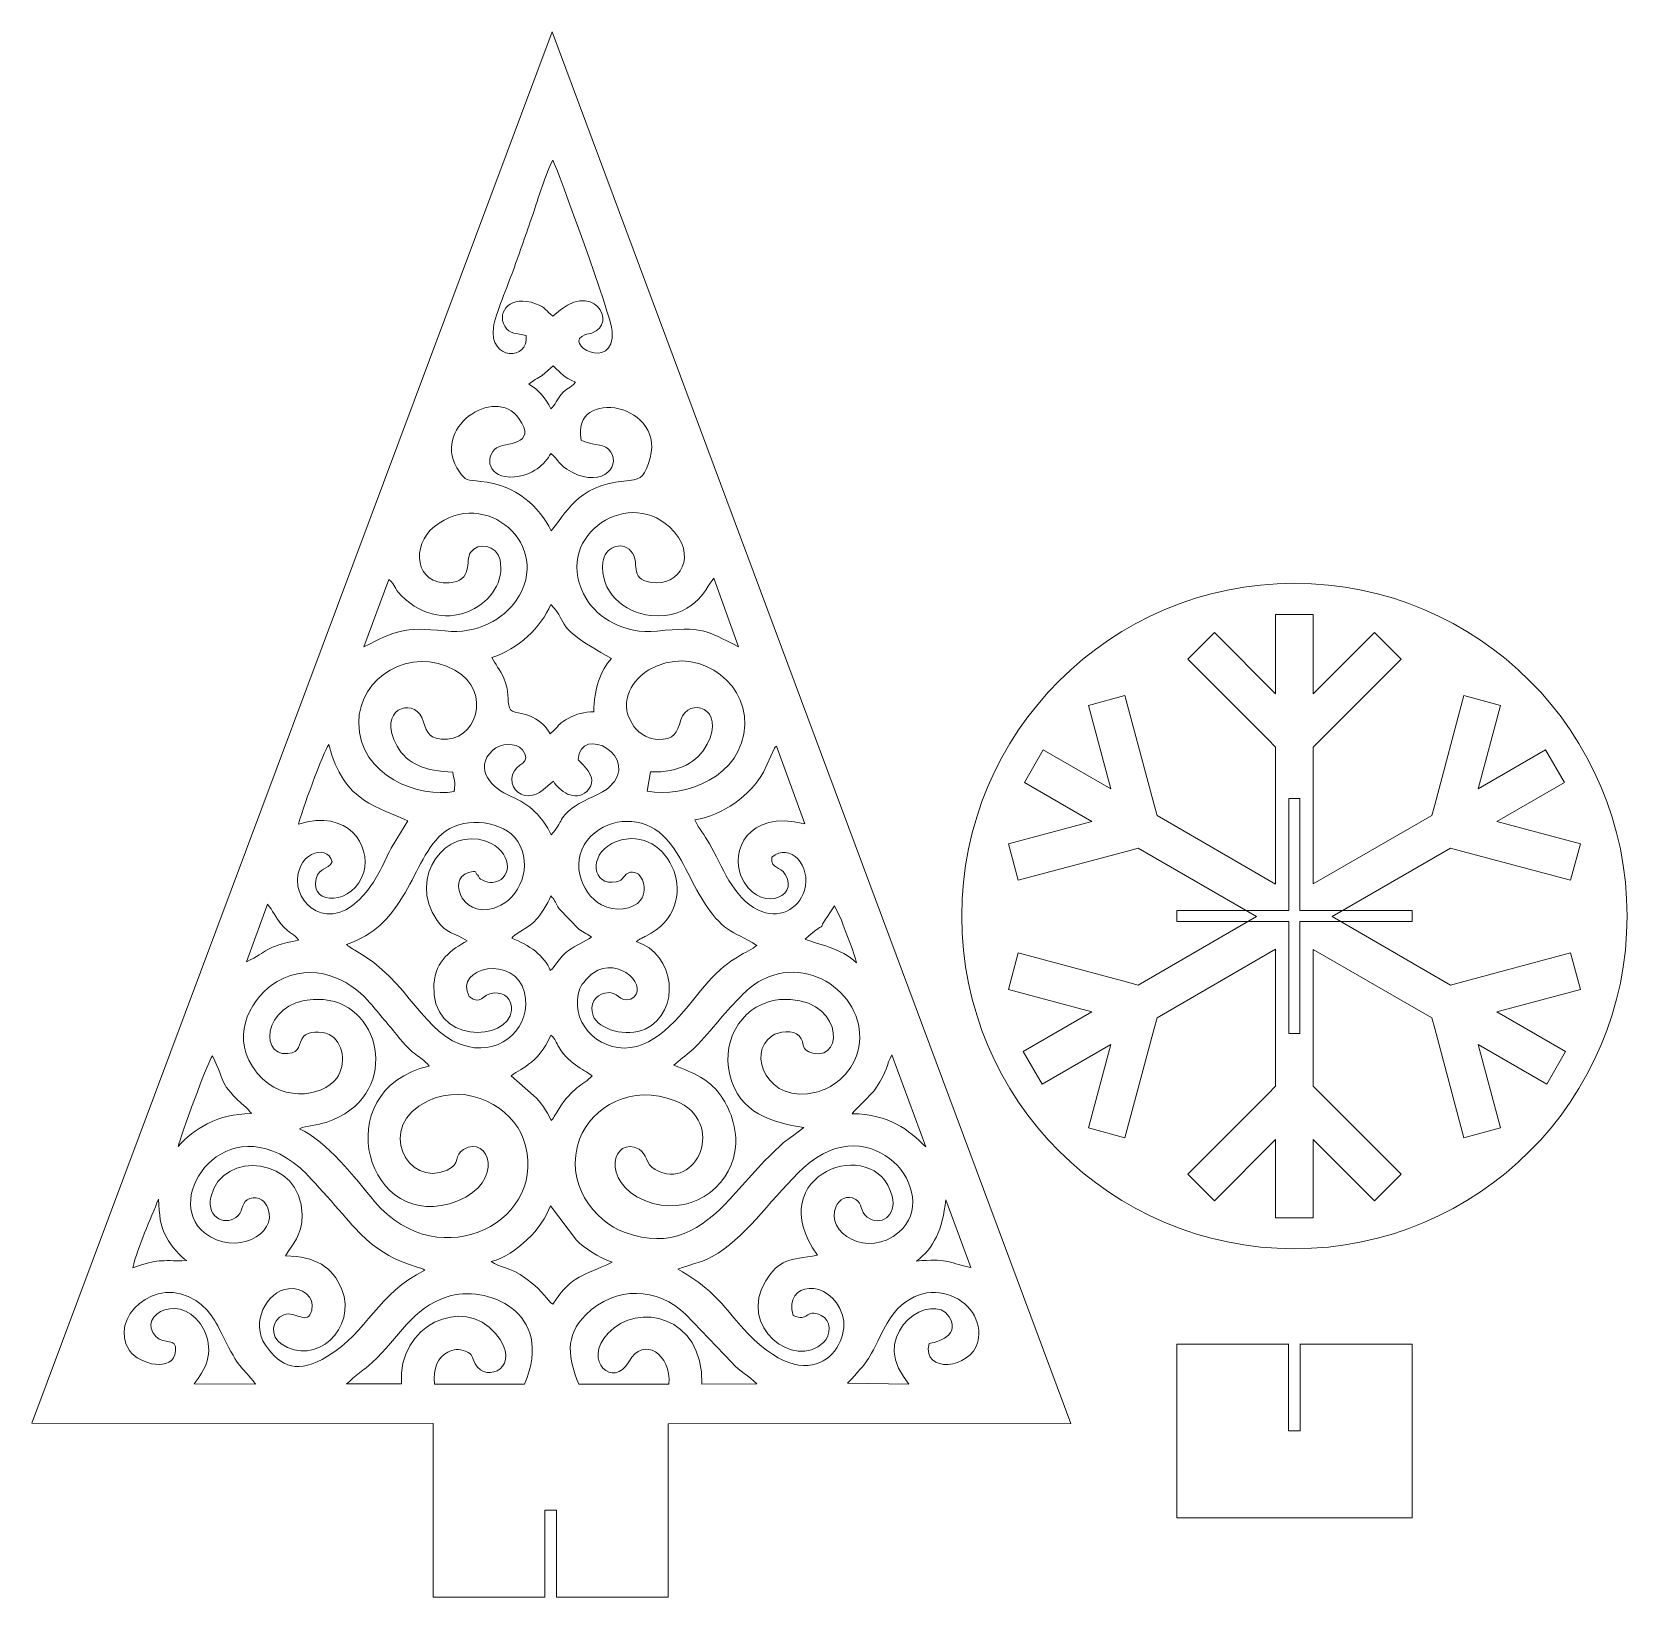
# Model space of a CAD drawing. Header units: centimetres. Extents: x -12.6 to 28.1, y -17.7 to 22.3.
import ezdxf

# ---------------------------------------------------------------- set-up
doc = ezdxf.new("R2010")
doc.units = ezdxf.units.CM
doc.header["$MEASUREMENT"] = 0
doc.layers.add('Capa 1', color=7, linetype='Continuous')

msp = doc.modelspace()

# ---------------------------------------------------------------- linework, layer by layer
at = {"layer": 'Capa 1', "color": 240, "lineweight": 9}
msp.add_ellipse((19.62847, -0.28181), major_axis=(0, 8.50191), ratio=1, dxfattribs=at)
for points, knots in [([(0.76938, -17.68436), (0.76938, -17.68436), (3.61938, -17.68436), (3.61938, -17.68436), (3.61938, -17.68436), (3.61938, -17.68436), (3.61938, -13.25417), (3.61938, -13.25417), (3.61938, -13.25417), (3.61938, -13.25417), (13.91675, -13.24508), (13.91675, -13.24508), (13.91675, -13.24508), (13.91675, -13.24508), (0.65811, 22.30889), (0.65811, 22.30889), (0.65811, 22.30889), (0.65811, 22.30889), (-12.63813, -13.24007), (-12.63813, -13.24007), (-12.63813, -13.24007), (-12.63813, -13.24007), (-2.38062, -13.24548), (-2.38062, -13.24548), (-2.38062, -13.24548), (-2.38062, -13.24548), (-2.38062, -17.68436), (-2.38062, -17.68436), (-2.38062, -17.68436), (-2.38062, -17.68436), (0.46938, -17.68436), (0.46938, -17.68436)], [0, 0, 0, 0, 0.11111111, 0.11111111, 0.11111111, 0.11111111, 0.22222222, 0.22222222, 0.22222222, 0.22222222, 0.33333333, 0.33333333, 0.33333333, 0.33333333, 0.44444444, 0.44444444, 0.44444444, 0.44444444, 0.55555556, 0.55555556, 0.55555556, 0.55555556, 0.66666667, 0.66666667, 0.66666667, 0.66666667, 0.77777778, 0.77777778, 0.77777778, 0.77777778, 1, 1, 1, 1]), ([(-0.00849, 14.5496), (-0.2402, 14.62204), (-0.43131, 14.56772), (-0.55358, 14.78721), (-0.55358, 14.78721), (-0.76835, 15.17274), (-0.39194, 15.59319), (0.23591, 15.36496), (0.23591, 15.36496), (0.50881, 15.26576), (0.48738, 15.17824), (0.67913, 15.04492), (0.67913, 15.04492), (1.71307, 16.05961), (2.35176, 14.83767), (1.67532, 14.61525), (1.67532, 14.61525), (1.61345, 14.5949), (1.54801, 14.59069), (1.51183, 14.57805), (1.51183, 14.57805), (0.87089, 14.3543), (2.24865, 13.58285), (2.19587, 14.66112), (2.19587, 14.66112), (2.17828, 15.02049), (0.79833, 18.79261), (0.67586, 19.03383), (0.67586, 19.03383), (0.4986, 18.70514), (0.29419, 18.03013), (0.16092, 17.63591), (0.16092, 17.63591), (-0.00003, 17.15976), (-0.16739, 16.6971), (-0.33972, 16.20616), (-0.33972, 16.20616), (-0.46291, 15.85517), (-0.80115, 15.0803), (-0.84399, 14.76755), (-0.84399, 14.76755), (-0.96239, 13.90283), (0.08209, 13.90549), (-0.00849, 14.5496)], [0, 0, 0, 0, 0.08333333, 0.08333333, 0.08333333, 0.08333333, 0.16666667, 0.16666667, 0.16666667, 0.16666667, 0.25, 0.25, 0.25, 0.25, 0.33333333, 0.33333333, 0.33333333, 0.33333333, 0.41666667, 0.41666667, 0.41666667, 0.41666667, 0.5, 0.5, 0.5, 0.5, 0.58333333, 0.58333333, 0.58333333, 0.58333333, 0.66666667, 0.66666667, 0.66666667, 0.66666667, 0.75, 0.75, 0.75, 0.75, 0.83333333, 0.83333333, 0.83333333, 0.83333333, 1, 1, 1, 1]), ([(0.06318, 13.3112), (0.31631, 13.14923), (0.48657, 12.96916), (0.62373, 12.67573), (0.62373, 12.67573), (0.74103, 12.78618), (0.79122, 12.92405), (0.89228, 13.04639), (0.89228, 13.04639), (1.03543, 13.21971), (1.11537, 13.18851), (1.25269, 13.35684), (1.25269, 13.35684), (0.93449, 13.50806), (0.91865, 13.55769), (0.68238, 13.7756), (0.68238, 13.7756), (0.68238, 13.7756), (0.40405, 13.53258), (0.40405, 13.53258), (0.40405, 13.53258), (0.29056, 13.44888), (0.15945, 13.39829), (0.06318, 13.3112)], [0, 0, 0, 0, 0.14285714, 0.14285714, 0.14285714, 0.14285714, 0.28571429, 0.28571429, 0.28571429, 0.28571429, 0.42857143, 0.42857143, 0.42857143, 0.42857143, 0.57142857, 0.57142857, 0.57142857, 0.57142857, 0.71428571, 0.71428571, 0.71428571, 0.71428571, 1, 1, 1, 1]), ([(0.63674, 9.56348), (1.00032, 9.97845), (1.27656, 10.71901), (2.49, 10.82874), (2.49, 10.82874), (2.90448, 10.86623), (2.98032, 10.8886), (3.12279, 11.2841), (3.12279, 11.2841), (3.68189, 12.83629), (1.10336, 13.25719), (1.4026, 11.88058), (1.4026, 11.88058), (1.64894, 11.73726), (1.92291, 11.80904), (2.09492, 11.64356), (2.09492, 11.64356), (2.46808, 11.28459), (1.99261, 10.62683), (1.15092, 11.06519), (1.15092, 11.06519), (0.79146, 11.2524), (0.85088, 11.36465), (0.62046, 11.53837), (0.62046, 11.53837), (0.49109, 11.25887), (0.13535, 10.97421), (-0.30626, 10.93784), (-0.30626, 10.93784), (-1.01043, 10.87984), (-1.06501, 11.47422), (-0.76581, 11.67915), (-0.76581, 11.67915), (-0.57284, 11.81134), (0.30628, 11.73745), (-0.19236, 12.4333), (-0.19236, 12.4333), (-0.80856, 13.29321), (-2.49217, 12.17569), (-1.71339, 11.06943), (-1.71339, 11.06943), (-1.55091, 10.83863), (-1.52203, 10.85996), (-1.16808, 10.82472), (-1.16808, 10.82472), (-0.25905, 10.73421), (0.33217, 10.16704), (0.63674, 9.56348)], [0, 0, 0, 0, 0.07692308, 0.07692308, 0.07692308, 0.07692308, 0.15384615, 0.15384615, 0.15384615, 0.15384615, 0.23076923, 0.23076923, 0.23076923, 0.23076923, 0.30769231, 0.30769231, 0.30769231, 0.30769231, 0.38461538, 0.38461538, 0.38461538, 0.38461538, 0.46153846, 0.46153846, 0.46153846, 0.46153846, 0.53846154, 0.53846154, 0.53846154, 0.53846154, 0.61538462, 0.61538462, 0.61538462, 0.61538462, 0.69230769, 0.69230769, 0.69230769, 0.69230769, 0.76923077, 0.76923077, 0.76923077, 0.76923077, 0.84615385, 0.84615385, 0.84615385, 0.84615385, 1, 1, 1, 1]), ([(-3.5181, 8.31857), (-3.5181, 8.31857), (-4.15164, 6.59622), (-4.15164, 6.59622), (-4.15164, 6.59622), (-3.38373, 6.98571), (-3.13965, 7.1228), (-2.08, 7.00157), (-2.08, 7.00157), (-1.24511, 6.90606), (-0.57661, 7.32029), (-0.25925, 7.78296), (-0.25925, 7.78296), (0.70702, 9.19164), (-1.05647, 10.70157), (-2.35313, 9.67037), (-2.35313, 9.67037), (-2.95606, 9.19089), (-2.84584, 8.16772), (-1.97679, 8.23183), (-1.97679, 8.23183), (-1.35722, 8.27754), (-1.56589, 8.79526), (-1.42858, 9.00548), (-1.42858, 9.00548), (-1.24389, 9.28829), (-0.75579, 9.19772), (-0.67485, 8.81716), (-0.67485, 8.81716), (-0.44615, 7.74191), (-2.06139, 6.74838), (-3.20113, 7.91173), (-3.20113, 7.91173), (-3.40357, 8.11836), (-3.32136, 8.15828), (-3.5181, 8.31857)], [0, 0, 0, 0, 0.1, 0.1, 0.1, 0.1, 0.2, 0.2, 0.2, 0.2, 0.3, 0.3, 0.3, 0.3, 0.4, 0.4, 0.4, 0.4, 0.5, 0.5, 0.5, 0.5, 0.6, 0.6, 0.6, 0.6, 0.7, 0.7, 0.7, 0.7, 0.8, 0.8, 0.8, 0.8, 1, 1, 1, 1]), ([(5.42406, 6.59462), (5.42406, 6.59462), (4.79177, 8.3491), (4.79177, 8.3491), (4.79177, 8.3491), (4.55979, 8.05408), (4.25503, 7.3053), (3.18303, 7.39855), (3.18303, 7.39855), (2.49113, 7.45872), (1.86333, 8.02347), (1.95436, 8.75631), (1.95436, 8.75631), (2.00226, 9.14185), (2.41669, 9.31255), (2.67171, 9.0424), (2.67171, 9.0424), (2.9383, 8.75999), (2.58045, 8.34098), (3.18816, 8.24111), (3.18816, 8.24111), (3.91297, 8.12198), (4.42795, 8.94664), (3.65722, 9.66027), (3.65722, 9.66027), (2.53454, 10.6998), (0.59225, 9.34333), (1.54253, 7.80742), (1.54253, 7.80742), (1.8224, 7.35508), (2.47874, 6.9075), (3.34099, 6.99812), (3.34099, 6.99812), (4.50285, 7.12022), (4.56623, 7.02839), (5.42406, 6.59462)], [0, 0, 0, 0, 0.1, 0.1, 0.1, 0.1, 0.2, 0.2, 0.2, 0.2, 0.3, 0.3, 0.3, 0.3, 0.4, 0.4, 0.4, 0.4, 0.5, 0.5, 0.5, 0.5, 0.6, 0.6, 0.6, 0.6, 0.7, 0.7, 0.7, 0.7, 0.8, 0.8, 0.8, 0.8, 1, 1, 1, 1]), ([(-0.8819, 6.32414), (-0.80307, 6.15156), (-0.67181, 6.0254), (-0.57346, 5.79386), (-0.57346, 5.79386), (-0.43891, 5.47709), (-0.4949, 5.22067), (-0.43275, 5.035), (-0.43275, 5.035), (-0.38588, 4.89497), (-0.07581, 4.91725), (0.15402, 4.80308), (0.15402, 4.80308), (0.37319, 4.69422), (0.50671, 4.55393), (0.60765, 4.37535), (0.60765, 4.37535), (0.60765, 4.37535), (0.70727, 4.4635), (0.70727, 4.4635), (0.70727, 4.4635), (0.85304, 4.61138), (0.83098, 4.6392), (1.08222, 4.77491), (1.08222, 4.77491), (1.28424, 4.88405), (1.47405, 4.93481), (1.72522, 4.93934), (1.72522, 4.93934), (1.72554, 5.50734), (1.89292, 6.00008), (2.17172, 6.2981), (2.17172, 6.2981), (0.61346, 7.16391), (1.13932, 7.13856), (0.62373, 7.67984), (0.62373, 7.67984), (0.38078, 7.09153), (-0.2106, 6.54205), (-0.8819, 6.32414)], [0, 0, 0, 0, 0.09090909, 0.09090909, 0.09090909, 0.09090909, 0.18181818, 0.18181818, 0.18181818, 0.18181818, 0.27272727, 0.27272727, 0.27272727, 0.27272727, 0.36363636, 0.36363636, 0.36363636, 0.36363636, 0.45454545, 0.45454545, 0.45454545, 0.45454545, 0.54545455, 0.54545455, 0.54545455, 0.54545455, 0.63636364, 0.63636364, 0.63636364, 0.63636364, 0.72727273, 0.72727273, 0.72727273, 0.72727273, 0.81818182, 0.81818182, 0.81818182, 0.81818182, 1, 1, 1, 1]), ([(-1.85, 2.90255), (-1.8443, 2.91618), (-1.84053, 2.95292), (-1.83985, 2.94568), (-1.83985, 2.94568), (-1.83985, 2.94568), (-1.83253, 3.11848), (-1.83253, 3.11848), (-1.83253, 3.11848), (-1.83855, 3.17658), (-1.87209, 3.30987), (-1.88236, 3.39116), (-1.88236, 3.39116), (-2.57401, 3.41998), (-3.046, 3.59676), (-3.3035, 4.05767), (-3.3035, 4.05767), (-3.83824, 5.01487), (-2.89868, 5.30563), (-2.67549, 4.78721), (-2.67549, 4.78721), (-2.53968, 4.47173), (-2.56814, 4.28715), (-2.17914, 4.23898), (-2.17914, 4.23898), (-1.29915, 4.13002), (-0.83934, 5.45664), (-1.82709, 6.00162), (-1.82709, 6.00162), (-2.95669, 6.62485), (-4.28806, 5.83238), (-4.28553, 4.65225), (-4.28553, 4.65225), (-4.28262, 3.28647), (-2.7101, 2.72515), (-1.85, 2.90255)], [0, 0, 0, 0, 0.1, 0.1, 0.1, 0.1, 0.2, 0.2, 0.2, 0.2, 0.3, 0.3, 0.3, 0.3, 0.4, 0.4, 0.4, 0.4, 0.5, 0.5, 0.5, 0.5, 0.6, 0.6, 0.6, 0.6, 0.7, 0.7, 0.7, 0.7, 0.8, 0.8, 0.8, 0.8, 1, 1, 1, 1]), ([(3.17218, 3.40092), (3.17218, 3.40092), (3.09028, 2.91162), (3.09028, 2.91162), (3.09028, 2.91162), (4.03255, 2.72539), (5.53863, 3.2716), (5.57892, 4.60254), (5.57892, 4.60254), (5.61522, 5.80147), (4.2588, 6.66539), (3.13111, 6.0092), (3.13111, 6.0092), (2.74043, 5.78186), (2.33289, 5.23501), (2.69887, 4.63523), (2.69887, 4.63523), (2.81526, 4.44448), (3.05014, 4.24163), (3.34312, 4.23167), (3.34312, 4.23167), (3.80199, 4.21605), (3.84174, 4.403), (3.94517, 4.72905), (3.94517, 4.72905), (4.13695, 5.33349), (5.11796, 5.03889), (4.62002, 4.10569), (4.62002, 4.10569), (4.3736, 3.64389), (3.90744, 3.38015), (3.17218, 3.40092)], [0, 0, 0, 0, 0.11111111, 0.11111111, 0.11111111, 0.11111111, 0.22222222, 0.22222222, 0.22222222, 0.22222222, 0.33333333, 0.33333333, 0.33333333, 0.33333333, 0.44444444, 0.44444444, 0.44444444, 0.44444444, 0.55555556, 0.55555556, 0.55555556, 0.55555556, 0.66666667, 0.66666667, 0.66666667, 0.66666667, 0.77777778, 0.77777778, 0.77777778, 0.77777778, 1, 1, 1, 1]), ([(0.63674, 1.79428), (0.93235, 2.13222), (0.84332, 2.25765), (1.24362, 2.52754), (1.24362, 2.52754), (1.50698, 2.70511), (1.95009, 2.85357), (2.11866, 3.00796), (2.11866, 3.00796), (2.95988, 3.77848), (1.37783, 4.65006), (1.3211, 3.71377), (1.3211, 3.71377), (1.33382, 3.66194), (1.91753, 3.27667), (1.54569, 2.90318), (1.54569, 2.90318), (1.24886, 2.60503), (0.81481, 2.93341), (0.6954, 3.15974), (0.6954, 3.15974), (0.47675, 3.03188), (0.35669, 2.7953), (0.05335, 2.79196), (0.05335, 2.79196), (-0.22362, 2.78892), (-0.43124, 3.02002), (-0.35188, 3.33275), (-0.35188, 3.33275), (-0.2767, 3.62908), (0.17837, 3.60937), (-0.10317, 3.96414), (-0.10317, 3.96414), (-0.26277, 4.16526), (-0.66992, 4.13246), (-0.86202, 3.95375), (-0.86202, 3.95375), (-1.37511, 3.4764), (-0.85163, 2.96597), (-0.40833, 2.78132), (-0.40833, 2.78132), (0.09928, 2.56987), (0.40669, 2.25552), (0.63674, 1.79428)], [0, 0, 0, 0, 0.08333333, 0.08333333, 0.08333333, 0.08333333, 0.16666667, 0.16666667, 0.16666667, 0.16666667, 0.25, 0.25, 0.25, 0.25, 0.33333333, 0.33333333, 0.33333333, 0.33333333, 0.41666667, 0.41666667, 0.41666667, 0.41666667, 0.5, 0.5, 0.5, 0.5, 0.58333333, 0.58333333, 0.58333333, 0.58333333, 0.66666667, 0.66666667, 0.66666667, 0.66666667, 0.75, 0.75, 0.75, 0.75, 0.83333333, 0.83333333, 0.83333333, 0.83333333, 1, 1, 1, 1]), ([(-5.82239, 2.06476), (-4.54994, 2.46646), (-3.9683, 1.51674), (-4.15886, 0.84046), (-4.15886, 0.84046), (-4.39615, -0.00161), (-5.55319, -0.0473), (-5.3703, 0.67801), (-5.3703, 0.67801), (-5.29483, 0.97729), (-5.08078, 0.87991), (-4.962, 1.10666), (-4.962, 1.10666), (-5.09702, 1.59699), (-5.95206, 1.31567), (-5.83892, 0.48434), (-5.83892, 0.48434), (-5.74802, -0.1835), (-4.65943, -0.8728), (-3.73704, 0.88306), (-3.73704, 0.88306), (-3.62113, 1.10369), (-3.54355, 1.30297), (-3.40203, 1.54075), (-3.40203, 1.54075), (-3.40203, 1.54075), (-3.02938, 2.14951), (-3.02938, 2.14951), (-3.02938, 2.14951), (-3.73803, 2.49764), (-4.67942, 2.59445), (-5.05002, 4.0981), (-5.05002, 4.0981), (-5.18891, 3.92338), (-5.76759, 2.33109), (-5.82239, 2.06476)], [0, 0, 0, 0, 0.1, 0.1, 0.1, 0.1, 0.2, 0.2, 0.2, 0.2, 0.3, 0.3, 0.3, 0.3, 0.4, 0.4, 0.4, 0.4, 0.5, 0.5, 0.5, 0.5, 0.6, 0.6, 0.6, 0.6, 0.7, 0.7, 0.7, 0.7, 0.8, 0.8, 0.8, 0.8, 1, 1, 1, 1]), ([(4.30324, 2.17535), (4.42384, 1.92559), (4.53861, 1.81391), (4.68185, 1.56081), (4.68185, 1.56081), (4.99484, 1.00775), (5.27808, 0.18903), (5.91542, -0.12643), (5.91542, -0.12643), (6.43766, -0.38493), (6.96327, -0.11492), (7.10524, 0.37074), (7.10524, 0.37074), (7.29004, 1.00299), (6.74337, 1.61042), (6.26812, 1.22071), (6.26812, 1.22071), (6.26302, 0.88677), (6.47729, 1.01446), (6.61731, 0.78174), (6.61731, 0.78174), (6.99331, 0.15678), (5.87906, -0.2193), (5.48246, 0.74512), (5.48246, 0.74512), (5.23404, 1.34918), (5.62045, 2.4346), (7.11216, 2.07783), (7.11216, 2.07783), (7.11216, 2.07783), (6.3902, 4.05825), (6.3902, 4.05825), (6.3902, 4.05825), (6.35797, 4.03707), (6.34792, 4.03228), (6.34471, 4.01123), (6.34471, 4.01123), (6.34471, 4.01123), (6.06035, 3.39543), (6.06035, 3.39543), (6.06035, 3.39543), (5.72131, 2.79369), (5.0286, 2.29704), (4.30324, 2.17535)], [0, 0, 0, 0, 0.08333333, 0.08333333, 0.08333333, 0.08333333, 0.16666667, 0.16666667, 0.16666667, 0.16666667, 0.25, 0.25, 0.25, 0.25, 0.33333333, 0.33333333, 0.33333333, 0.33333333, 0.41666667, 0.41666667, 0.41666667, 0.41666667, 0.5, 0.5, 0.5, 0.5, 0.58333333, 0.58333333, 0.58333333, 0.58333333, 0.66666667, 0.66666667, 0.66666667, 0.66666667, 0.75, 0.75, 0.75, 0.75, 0.83333333, 0.83333333, 0.83333333, 0.83333333, 1, 1, 1, 1]), ([(16.62263, -0.14179), (16.62263, -0.14179), (19.48845, -0.14179), (19.48845, -0.14179), (19.48845, -0.14179), (19.48845, -0.14179), (19.48845, 2.72403), (19.48845, 2.72403), (19.48845, 2.72403), (19.48845, 2.72403), (19.76845, 2.72403), (19.76845, 2.72403), (19.76845, 2.72403), (19.76845, 2.72403), (19.76845, -0.14179), (19.76845, -0.14179), (19.76845, -0.14179), (19.76845, -0.14179), (22.63427, -0.14179), (22.63427, -0.14179), (22.63427, -0.14179), (22.63427, -0.14179), (22.63427, -0.42179), (22.63427, -0.42179), (22.63427, -0.42179), (22.63427, -0.42179), (19.76845, -0.42179), (19.76845, -0.42179), (19.76845, -0.42179), (19.76845, -0.42179), (19.76845, -3.28761), (19.76845, -3.28761), (19.76845, -3.28761), (19.76845, -3.28761), (19.48845, -3.28761), (19.48845, -3.28761), (19.48845, -3.28761), (19.48845, -3.28761), (19.48845, -0.42179), (19.48845, -0.42179), (19.48845, -0.42179), (19.48845, -0.42179), (16.62263, -0.42179), (16.62263, -0.42179), (16.62263, -0.42179), (16.62263, -0.42179), (16.62263, -0.14179), (16.62263, -0.14179)], [0, 0, 0, 0, 0.07692308, 0.07692308, 0.07692308, 0.07692308, 0.15384615, 0.15384615, 0.15384615, 0.15384615, 0.23076923, 0.23076923, 0.23076923, 0.23076923, 0.30769231, 0.30769231, 0.30769231, 0.30769231, 0.38461538, 0.38461538, 0.38461538, 0.38461538, 0.46153846, 0.46153846, 0.46153846, 0.46153846, 0.53846154, 0.53846154, 0.53846154, 0.53846154, 0.61538462, 0.61538462, 0.61538462, 0.61538462, 0.69230769, 0.69230769, 0.69230769, 0.69230769, 0.76923077, 0.76923077, 0.76923077, 0.76923077, 0.84615385, 0.84615385, 0.84615385, 0.84615385, 1, 1, 1, 1]), ([(-4.59376, -1.00859), (-4.54657, -1.0568), (-4.56182, -1.04391), (-4.49234, -1.08993), (-4.49234, -1.08993), (-4.44476, -1.12145), (-4.43996, -1.12188), (-4.38756, -1.15082), (-4.38756, -1.15082), (-2.97059, -1.93364), (-2.64159, -3.35271), (-1.48971, -3.61921), (-1.48971, -3.61921), (-0.60062, -3.82489), (0.14755, -3.09364), (-0.04908, -2.23853), (-0.04908, -2.23853), (-0.27616, -1.25091), (-1.87324, -1.58353), (-1.46035, -2.33472), (-1.46035, -2.33472), (-1.15027, -2.59317), (-1.15062, -2.26888), (-0.82196, -2.24641), (-0.82196, -2.24641), (-0.55145, -2.22792), (-0.35973, -2.41591), (-0.38239, -2.69216), (-0.38239, -2.69216), (-0.448, -3.49251), (-2.47, -3.58066), (-2.36265, -2.01922), (-2.36265, -2.01922), (-2.32134, -1.41838), (-1.91499, -1.13645), (-1.51085, -0.91711), (-1.51085, -0.91711), (-1.84551, -0.69567), (-2.05671, -0.73332), (-2.28347, -0.39929), (-2.28347, -0.39929), (-3.06228, 0.74794), (-2.03043, 1.99287), (-1.03514, 1.63055), (-1.03514, 1.63055), (-0.34683, 1.38), (-0.35298, 0.68954), (-0.79212, 0.59209), (-0.79212, 0.59209), (-0.90838, 0.5663), (-0.94547, 0.567), (-1.05972, 0.61103), (-1.05972, 0.61103), (-1.28085, 0.69625), (-1.17321, 0.71235), (-1.26323, 0.78161), (-1.26323, 0.78161), (-1.32166, 0.82656), (-1.24, 0.89121), (-1.47866, 0.82656), (-1.47866, 0.82656), (-2.05433, 0.67061), (-1.60169, -0.48128), (-0.65446, -0.00737), (-0.65446, -0.00737), (-0.093, 0.27353), (0.18947, 1.17537), (-0.30757, 1.73344), (-0.30757, 1.73344), (-0.71696, 2.19308), (-1.68205, 2.24629), (-2.16075, 1.81117), (-2.16075, 1.81117), (-2.6116, 1.40137), (-2.8121, 0.76863), (-3.16402, 0.20891), (-3.16402, 0.20891), (-3.53508, -0.38125), (-3.86838, -0.74282), (-4.59376, -1.00859)], [0, 0, 0, 0, 0.04761905, 0.04761905, 0.04761905, 0.04761905, 0.0952381, 0.0952381, 0.0952381, 0.0952381, 0.14285714, 0.14285714, 0.14285714, 0.14285714, 0.19047619, 0.19047619, 0.19047619, 0.19047619, 0.23809524, 0.23809524, 0.23809524, 0.23809524, 0.28571429, 0.28571429, 0.28571429, 0.28571429, 0.33333333, 0.33333333, 0.33333333, 0.33333333, 0.38095238, 0.38095238, 0.38095238, 0.38095238, 0.42857143, 0.42857143, 0.42857143, 0.42857143, 0.47619048, 0.47619048, 0.47619048, 0.47619048, 0.52380952, 0.52380952, 0.52380952, 0.52380952, 0.57142857, 0.57142857, 0.57142857, 0.57142857, 0.61904762, 0.61904762, 0.61904762, 0.61904762, 0.66666667, 0.66666667, 0.66666667, 0.66666667, 0.71428571, 0.71428571, 0.71428571, 0.71428571, 0.76190476, 0.76190476, 0.76190476, 0.76190476, 0.80952381, 0.80952381, 0.80952381, 0.80952381, 0.85714286, 0.85714286, 0.85714286, 0.85714286, 0.9047619, 0.9047619, 0.9047619, 0.9047619, 1, 1, 1, 1]), ([(2.80393, -0.93665), (3.80012, -1.23043), (3.97281, -2.72824), (3.03119, -3.1723), (3.03119, -3.1723), (2.56485, -3.39224), (1.83835, -3.18324), (1.70321, -2.82277), (1.70321, -2.82277), (1.60122, -2.55071), (1.7669, -2.29513), (2.00519, -2.24994), (2.00519, -2.24994), (2.39038, -2.17693), (2.33742, -2.50894), (2.6703, -2.40314), (2.6703, -2.40314), (3.18875, -2.13813), (2.36969, -1.27038), (1.70296, -1.74041), (1.70296, -1.74041), (1.6159, -1.8018), (1.41564, -2.00586), (1.3679, -2.13213), (1.3679, -2.13213), (1.06774, -2.92591), (1.79554, -3.75999), (2.66299, -3.64457), (2.66299, -3.64457), (3.5095, -3.53194), (4.14638, -2.53036), (4.64222, -1.96585), (4.64222, -1.96585), (5.20973, -1.31975), (5.66133, -1.22526), (5.88684, -1.03117), (5.88684, -1.03117), (5.23737, -0.63441), (5.01484, -0.70262), (4.48336, 0.16417), (4.48336, 0.16417), (4.12977, 0.74086), (3.91441, 1.37875), (3.48964, 1.77638), (3.48964, 1.77638), (2.97665, 2.2566), (2.15982, 2.26368), (1.64703, 1.75839), (1.64703, 1.75839), (1.07717, 1.1969), (1.36916, 0.30343), (1.92106, -0.00003), (1.92106, -0.00003), (2.25338, -0.18276), (2.73555, -0.12037), (2.91793, 0.12465), (2.91793, 0.12465), (3.15173, 0.43873), (2.91728, 0.96295), (2.59707, 0.81476), (2.59707, 0.81476), (2.44478, 0.74427), (2.49311, 0.58458), (2.19475, 0.5798), (2.19475, 0.5798), (1.62246, 0.5706), (1.62774, 1.37637), (2.30361, 1.62343), (2.30361, 1.62343), (3.651, 2.11596), (4.60109, -0.03957), (3.05401, -0.79474), (3.05401, -0.79474), (3.01922, -0.81173), (2.97829, -0.82896), (2.94679, -0.84612), (2.94679, -0.84612), (2.93227, -0.85403), (2.8876, -0.8805), (2.87504, -0.88817), (2.87504, -0.88817), (2.86472, -0.89447), (2.8479, -0.90669), (2.83955, -0.912), (2.83955, -0.912), (2.83109, -0.91738), (2.81517, -0.92759), (2.80393, -0.93665)], [0, 0, 0, 0, 0.04347826, 0.04347826, 0.04347826, 0.04347826, 0.08695652, 0.08695652, 0.08695652, 0.08695652, 0.13043478, 0.13043478, 0.13043478, 0.13043478, 0.17391304, 0.17391304, 0.17391304, 0.17391304, 0.2173913, 0.2173913, 0.2173913, 0.2173913, 0.26086957, 0.26086957, 0.26086957, 0.26086957, 0.30434783, 0.30434783, 0.30434783, 0.30434783, 0.34782609, 0.34782609, 0.34782609, 0.34782609, 0.39130435, 0.39130435, 0.39130435, 0.39130435, 0.43478261, 0.43478261, 0.43478261, 0.43478261, 0.47826087, 0.47826087, 0.47826087, 0.47826087, 0.52173913, 0.52173913, 0.52173913, 0.52173913, 0.56521739, 0.56521739, 0.56521739, 0.56521739, 0.60869565, 0.60869565, 0.60869565, 0.60869565, 0.65217391, 0.65217391, 0.65217391, 0.65217391, 0.69565217, 0.69565217, 0.69565217, 0.69565217, 0.73913043, 0.73913043, 0.73913043, 0.73913043, 0.7826087, 0.7826087, 0.7826087, 0.7826087, 0.82608696, 0.82608696, 0.82608696, 0.82608696, 0.86956522, 0.86956522, 0.86956522, 0.86956522, 0.91304348, 0.91304348, 0.91304348, 0.91304348, 1, 1, 1, 1]), ([(-7.15629, -1.45407), (-6.57988, -1.18111), (-6.72468, -1.07365), (-5.82239, -0.89732), (-5.82239, -0.89732), (-5.9515, -0.72092), (-6.02159, -0.77144), (-6.27694, -0.48076), (-6.27694, -0.48076), (-6.40462, -0.33543), (-6.48538, -0.1216), (-6.61754, 0.01818), (-6.61754, 0.01818), (-6.61754, 0.01818), (-7.15629, -1.45407), (-7.15629, -1.45407)], [0, 0, 0, 0, 0.2, 0.2, 0.2, 0.2, 0.4, 0.4, 0.4, 0.4, 0.6, 0.6, 0.6, 0.6, 1, 1, 1, 1]), ([(-0.37349, -0.85169), (0.06262, -1.0162), (0.46656, -1.29666), (0.61071, -1.67315), (0.61071, -1.67315), (0.62188, -1.66335), (0.63796, -1.63298), (0.64303, -1.64239), (0.64303, -1.64239), (0.65716, -1.66861), (0.85428, -1.32681), (1.07647, -1.16494), (1.07647, -1.16494), (1.25867, -1.03221), (1.47775, -0.94528), (1.66494, -0.82261), (1.66494, -0.82261), (1.5707, -0.74801), (1.46864, -0.70593), (1.34827, -0.62563), (1.34827, -0.62563), (1.34827, -0.62563), (0.83518, -0.09722), (0.83518, -0.09722), (0.83518, -0.09722), (0.78388, -0.01618), (0.78816, -0.00335), (0.74221, 0.07222), (0.74221, 0.07222), (0.67345, 0.18529), (0.71575, 0.13965), (0.62046, 0.23327), (0.62046, 0.23327), (0.54548, 0.02016), (0.36371, -0.25255), (0.2429, -0.38336), (0.2429, -0.38336), (0.16005, -0.47305), (0.06101, -0.54265), (-0.04843, -0.61272), (-0.04843, -0.61272), (-0.18445, -0.69984), (-0.2686, -0.72303), (-0.37349, -0.85169)], [0, 0, 0, 0, 0.08333333, 0.08333333, 0.08333333, 0.08333333, 0.16666667, 0.16666667, 0.16666667, 0.16666667, 0.25, 0.25, 0.25, 0.25, 0.33333333, 0.33333333, 0.33333333, 0.33333333, 0.41666667, 0.41666667, 0.41666667, 0.41666667, 0.5, 0.5, 0.5, 0.5, 0.58333333, 0.58333333, 0.58333333, 0.58333333, 0.66666667, 0.66666667, 0.66666667, 0.66666667, 0.75, 0.75, 0.75, 0.75, 0.83333333, 0.83333333, 0.83333333, 0.83333333, 1, 1, 1, 1]), ([(7.12707, -0.87474), (7.38118, -0.98553), (8.07553, -1.10595), (8.43204, -1.47766), (8.43204, -1.47766), (8.39824, -1.24449), (8.14936, -0.68431), (8.05049, -0.38998), (8.05049, -0.38998), (8.05049, -0.38998), (7.87801, -0.02267), (7.87801, -0.02267), (7.87801, -0.02267), (7.24969, -0.91711), (7.83161, -0.27582), (7.21467, -0.79049), (7.21467, -0.79049), (7.21467, -0.79049), (7.12707, -0.87474), (7.12707, -0.87474)], [0, 0, 0, 0, 0.16666667, 0.16666667, 0.16666667, 0.16666667, 0.33333333, 0.33333333, 0.33333333, 0.33333333, 0.5, 0.5, 0.5, 0.5, 0.66666667, 0.66666667, 0.66666667, 0.66666667, 1, 1, 1, 1]), ([(-5.79629, -5.71746), (-5.10093, -6.03542), (-4.38141, -6.97712), (-3.87852, -7.57448), (-3.87852, -7.57448), (-2.20162, -9.56646), (0.66781, -8.03278), (-0.08137, -5.96544), (-0.08137, -5.96544), (-0.35845, -5.20085), (-1.46629, -4.50487), (-2.53002, -5.01315), (-2.53002, -5.01315), (-3.85162, -5.64466), (-3.0611, -7.2407), (-2.02239, -6.77244), (-2.02239, -6.77244), (-1.68018, -6.61818), (-1.85827, -6.39129), (-1.60944, -6.24633), (-1.60944, -6.24633), (-0.94606, -5.85988), (-0.54464, -7.07815), (-1.75677, -7.56104), (-1.75677, -7.56104), (-4.06724, -8.48151), (-5.15578, -4.73926), (-2.48202, -4.11407), (-2.48202, -4.11407), (-2.75679, -3.79719), (-2.84161, -3.92164), (-3.3189, -3.31158), (-3.3189, -3.31158), (-3.42741, -3.17287), (-3.56123, -3.01904), (-3.67436, -2.88392), (-3.67436, -2.88392), (-3.81572, -2.7151), (-3.92697, -2.5795), (-4.0579, -2.43331), (-4.0579, -2.43331), (-4.52202, -1.91505), (-5.44824, -1.41694), (-6.3698, -1.95688), (-6.3698, -1.95688), (-6.99609, -2.32382), (-7.5667, -3.25802), (-7.00439, -4.12932), (-7.00439, -4.12932), (-6.37565, -5.10357), (-5.20279, -4.91358), (-4.84443, -4.42207), (-4.84443, -4.42207), (-4.59413, -4.07878), (-4.67832, -3.49215), (-5.03934, -3.31115), (-5.03934, -3.31115), (-5.24554, -3.20776), (-5.58919, -3.22446), (-5.69671, -3.36031), (-5.69671, -3.36031), (-5.8452, -3.54788), (-5.74729, -3.76711), (-6.10097, -3.79789), (-6.10097, -3.79789), (-6.91216, -3.86848), (-6.67432, -2.28151), (-5.18284, -2.41717), (-5.18284, -2.41717), (-3.6448, -2.55705), (-3.20727, -4.92233), (-5.11744, -5.55512), (-5.11744, -5.55512), (-5.32696, -5.62453), (-5.63218, -5.63426), (-5.79629, -5.71746)], [0, 0, 0, 0, 0.05, 0.05, 0.05, 0.05, 0.1, 0.1, 0.1, 0.1, 0.15, 0.15, 0.15, 0.15, 0.2, 0.2, 0.2, 0.2, 0.25, 0.25, 0.25, 0.25, 0.3, 0.3, 0.3, 0.3, 0.35, 0.35, 0.35, 0.35, 0.4, 0.4, 0.4, 0.4, 0.45, 0.45, 0.45, 0.45, 0.5, 0.5, 0.5, 0.5, 0.55, 0.55, 0.55, 0.55, 0.6, 0.6, 0.6, 0.6, 0.65, 0.65, 0.65, 0.65, 0.7, 0.7, 0.7, 0.7, 0.75, 0.75, 0.75, 0.75, 0.8, 0.8, 0.8, 0.8, 0.85, 0.85, 0.85, 0.85, 0.9, 0.9, 0.9, 0.9, 1, 1, 1, 1]), ([(3.7718, -4.09455), (4.29013, -4.29503), (4.66494, -4.46277), (4.92741, -4.81521), (4.92741, -4.81521), (5.18942, -5.16703), (5.41986, -5.70351), (5.32907, -6.29699), (5.32907, -6.29699), (5.18713, -7.22474), (4.15148, -8.01634), (3.02442, -7.55179), (3.02442, -7.55179), (1.85997, -7.07182), (2.2186, -5.87987), (2.87792, -6.23829), (2.87792, -6.23829), (3.08369, -6.35017), (3.03438, -6.6191), (3.29233, -6.76148), (3.29233, -6.76148), (4.35738, -7.34942), (5.13441, -5.52988), (3.80248, -5.00335), (3.80248, -5.00335), (2.68765, -4.56266), (1.66951, -5.15661), (1.36067, -5.98494), (1.36067, -5.98494), (0.95003, -7.08631), (1.72534, -8.07936), (2.51995, -8.36996), (2.51995, -8.36996), (3.68827, -8.79722), (4.48315, -8.2917), (5.19393, -7.52312), (5.19393, -7.52312), (5.19393, -7.52312), (6.08298, -6.53641), (6.08298, -6.53641), (6.08298, -6.53641), (6.84179, -5.82915), (6.24351, -6.32894), (7.08611, -5.6881), (7.08611, -5.6881), (6.28593, -5.54902), (5.43935, -5.33574), (5.19819, -4.34042), (5.19819, -4.34042), (4.96132, -3.36285), (5.61454, -2.49061), (6.467, -2.41834), (6.467, -2.41834), (8.04445, -2.28457), (8.18826, -3.97713), (7.32027, -3.786), (7.32027, -3.786), (6.97918, -3.7109), (7.14594, -3.53781), (6.9723, -3.34553), (6.9723, -3.34553), (6.82318, -3.18042), (6.44397, -3.23072), (6.27698, -3.3412), (6.27698, -3.3412), (5.61024, -3.78234), (6.16921, -5.11458), (7.40596, -4.78465), (7.40596, -4.78465), (7.83349, -4.67059), (8.13575, -4.40443), (8.32389, -4.08438), (8.32389, -4.08438), (9.02509, -2.89155), (7.73096, -1.34966), (6.29839, -1.7984), (6.29839, -1.7984), (5.83863, -1.94242), (5.60574, -2.20752), (5.35148, -2.46815), (5.35148, -2.46815), (5.03553, -2.79197), (4.50504, -3.47306), (4.21192, -3.72703), (4.21192, -3.72703), (4.08044, -3.84093), (3.9025, -3.97196), (3.7718, -4.09455)], [0, 0, 0, 0, 0.04347826, 0.04347826, 0.04347826, 0.04347826, 0.08695652, 0.08695652, 0.08695652, 0.08695652, 0.13043478, 0.13043478, 0.13043478, 0.13043478, 0.17391304, 0.17391304, 0.17391304, 0.17391304, 0.2173913, 0.2173913, 0.2173913, 0.2173913, 0.26086957, 0.26086957, 0.26086957, 0.26086957, 0.30434783, 0.30434783, 0.30434783, 0.30434783, 0.34782609, 0.34782609, 0.34782609, 0.34782609, 0.39130435, 0.39130435, 0.39130435, 0.39130435, 0.43478261, 0.43478261, 0.43478261, 0.43478261, 0.47826087, 0.47826087, 0.47826087, 0.47826087, 0.52173913, 0.52173913, 0.52173913, 0.52173913, 0.56521739, 0.56521739, 0.56521739, 0.56521739, 0.60869565, 0.60869565, 0.60869565, 0.60869565, 0.65217391, 0.65217391, 0.65217391, 0.65217391, 0.69565217, 0.69565217, 0.69565217, 0.69565217, 0.73913043, 0.73913043, 0.73913043, 0.73913043, 0.7826087, 0.7826087, 0.7826087, 0.7826087, 0.82608696, 0.82608696, 0.82608696, 0.82608696, 0.86956522, 0.86956522, 0.86956522, 0.86956522, 0.91304348, 0.91304348, 0.91304348, 0.91304348, 1, 1, 1, 1]), ([(-0.39308, -4.36828), (-0.39308, -4.36828), (0.1831, -4.86742), (0.1831, -4.86742), (0.1831, -4.86742), (0.38987, -5.0599), (0.50535, -5.24528), (0.63674, -5.50564), (0.63674, -5.50564), (0.71185, -5.41976), (0.76118, -5.31812), (0.83502, -5.19986), (0.83502, -5.19986), (1.16501, -4.67141), (1.43407, -4.60846), (1.68284, -4.36828), (1.68284, -4.36828), (1.54828, -4.2455), (1.12124, -4.09907), (0.83571, -3.64166), (0.83571, -3.64166), (0.74591, -3.49778), (0.75342, -3.44104), (0.62373, -3.32218), (0.62373, -3.32218), (0.31166, -4.07787), (-0.2384, -4.21498), (-0.39308, -4.36828)], [0, 0, 0, 0, 0.125, 0.125, 0.125, 0.125, 0.25, 0.25, 0.25, 0.25, 0.375, 0.375, 0.375, 0.375, 0.5, 0.5, 0.5, 0.5, 0.625, 0.625, 0.625, 0.625, 0.75, 0.75, 0.75, 0.75, 1, 1, 1, 1]), ([(-8.89879, -6.17372), (-8.71805, -5.94852), (-8.42862, -5.73301), (-8.1565, -5.59073), (-8.1565, -5.59073), (-7.7721, -5.38973), (-7.5003, -5.35643), (-7.02817, -5.32616), (-7.02817, -5.32616), (-7.03698, -5.31502), (-7.05074, -5.28417), (-7.05536, -5.29333), (-7.05536, -5.29333), (-7.05992, -5.30238), (-7.07625, -5.26807), (-7.08262, -5.26136), (-7.08262, -5.26136), (-7.12155, -5.22041), (-7.11892, -5.22007), (-7.16623, -5.17735), (-7.16623, -5.17735), (-7.89799, -4.51672), (-7.65774, -4.58892), (-8.02538, -3.85815), (-8.02538, -3.85815), (-8.13474, -3.99163), (-8.84593, -5.91689), (-8.89879, -6.17372)], [0, 0, 0, 0, 0.125, 0.125, 0.125, 0.125, 0.25, 0.25, 0.25, 0.25, 0.375, 0.375, 0.375, 0.375, 0.5, 0.5, 0.5, 0.5, 0.625, 0.625, 0.625, 0.625, 0.75, 0.75, 0.75, 0.75, 1, 1, 1, 1]), ([(8.32145, -5.33268), (9.26776, -5.34991), (9.77573, -5.73907), (10.20488, -6.18349), (10.20488, -6.18349), (10.20488, -6.18349), (9.33637, -3.83259), (9.33637, -3.83259), (9.33637, -3.83259), (9.20528, -4.07153), (9.20887, -4.27604), (8.94857, -4.65652), (8.94857, -4.65652), (8.77341, -4.91256), (8.41346, -5.20067), (8.32145, -5.33268)], [0, 0, 0, 0, 0.2, 0.2, 0.2, 0.2, 0.4, 0.4, 0.4, 0.4, 0.6, 0.6, 0.6, 0.6, 1, 1, 1, 1]), ([(-6.15478, -8.96656), (-5.39402, -8.98269), (-4.95694, -9.23461), (-4.7186, -9.82209), (-4.7186, -9.82209), (-4.31567, -10.81532), (-5.3946, -11.81297), (-6.26952, -11.21661), (-6.26952, -11.21661), (-6.53469, -11.03586), (-6.54004, -10.59432), (-6.19885, -10.46833), (-6.19885, -10.46833), (-5.89344, -10.35554), (-5.58827, -10.77589), (-5.48356, -10.35028), (-5.48356, -10.35028), (-5.40124, -10.01562), (-5.73794, -9.76277), (-6.0843, -9.80367), (-6.0843, -9.80367), (-6.63916, -9.86918), (-7.06342, -10.67344), (-6.66797, -11.24824), (-6.66797, -11.24824), (-6.27191, -11.82391), (-5.82761, -11.98191), (-5.0855, -11.53253), (-5.0855, -11.53253), (-4.0461, -10.90313), (-3.80712, -9.92364), (-2.59283, -9.33155), (-2.59283, -9.33155), (-2.80052, -9.19813), (-3.57152, -9.15829), (-4.39365, -8.24488), (-4.39365, -8.24488), (-4.71894, -7.88348), (-5.47048, -6.98862), (-5.78568, -6.71807), (-5.78568, -6.71807), (-7.68209, -5.09025), (-9.33839, -7.51063), (-8.22567, -8.3754), (-8.22567, -8.3754), (-7.43332, -8.9912), (-6.35001, -8.4209), (-6.60561, -7.74938), (-6.60561, -7.74938), (-6.66538, -7.59233), (-6.82814, -7.41532), (-7.06682, -7.50041), (-7.06682, -7.50041), (-7.28751, -7.57907), (-7.22544, -7.78321), (-7.37322, -7.94106), (-7.37322, -7.94106), (-7.62981, -8.21518), (-8.19052, -8.02448), (-8.06416, -7.46322), (-8.06416, -7.46322), (-7.78556, -6.22582), (-5.73205, -6.44974), (-5.73241, -7.91393), (-5.73241, -7.91393), (-5.73256, -8.49146), (-5.98223, -8.63594), (-6.15478, -8.96656)], [0, 0, 0, 0, 0.05555556, 0.05555556, 0.05555556, 0.05555556, 0.11111111, 0.11111111, 0.11111111, 0.11111111, 0.16666667, 0.16666667, 0.16666667, 0.16666667, 0.22222222, 0.22222222, 0.22222222, 0.22222222, 0.27777778, 0.27777778, 0.27777778, 0.27777778, 0.33333333, 0.33333333, 0.33333333, 0.33333333, 0.38888889, 0.38888889, 0.38888889, 0.38888889, 0.44444444, 0.44444444, 0.44444444, 0.44444444, 0.5, 0.5, 0.5, 0.5, 0.55555556, 0.55555556, 0.55555556, 0.55555556, 0.61111111, 0.61111111, 0.61111111, 0.61111111, 0.66666667, 0.66666667, 0.66666667, 0.66666667, 0.72222222, 0.72222222, 0.72222222, 0.72222222, 0.77777778, 0.77777778, 0.77777778, 0.77777778, 0.83333333, 0.83333333, 0.83333333, 0.83333333, 0.88888889, 0.88888889, 0.88888889, 0.88888889, 1, 1, 1, 1]), ([(3.86957, -9.30876), (4.51323, -9.65334), (4.90134, -10.05148), (5.30036, -10.54469), (5.30036, -10.54469), (7.20616, -12.90031), (8.33294, -11.27113), (8.0783, -10.47791), (8.0783, -10.47791), (7.76631, -9.50608), (6.54555, -9.63025), (6.81888, -10.48845), (6.81888, -10.48845), (7.21129, -10.67916), (7.1143, -10.29561), (7.53653, -10.48809), (7.53653, -10.48809), (7.78359, -10.60072), (7.79759, -10.98855), (7.59591, -11.17856), (7.59591, -11.17856), (6.83523, -11.89521), (5.38556, -10.76728), (6.12117, -9.5997), (6.12117, -9.5997), (6.46564, -9.05294), (6.70334, -9.0655), (7.44135, -8.95027), (7.44135, -8.95027), (5.93983, -6.87869), (8.92062, -5.81353), (9.3464, -7.43598), (9.3464, -7.43598), (9.48196, -7.95253), (9.0357, -8.22843), (8.70771, -7.97312), (8.70771, -7.97312), (8.5142, -7.82249), (8.59622, -7.62732), (8.41854, -7.52269), (8.41854, -7.52269), (8.18989, -7.38804), (7.98712, -7.53473), (7.91522, -7.69346), (7.91522, -7.69346), (7.60393, -8.38084), (8.74036, -9.04313), (9.52222, -8.35976), (9.52222, -8.35976), (10.65739, -7.3676), (8.83059, -5.11669), (7.09192, -6.71072), (7.09192, -6.71072), (6.31902, -7.4193), (5.69086, -8.39082), (4.89677, -8.89662), (4.89677, -8.89662), (4.47717, -9.1639), (4.2961, -9.13423), (3.86957, -9.30876)], [0, 0, 0, 0, 0.0625, 0.0625, 0.0625, 0.0625, 0.125, 0.125, 0.125, 0.125, 0.1875, 0.1875, 0.1875, 0.1875, 0.25, 0.25, 0.25, 0.25, 0.3125, 0.3125, 0.3125, 0.3125, 0.375, 0.375, 0.375, 0.375, 0.4375, 0.4375, 0.4375, 0.4375, 0.5, 0.5, 0.5, 0.5, 0.5625, 0.5625, 0.5625, 0.5625, 0.625, 0.625, 0.625, 0.625, 0.6875, 0.6875, 0.6875, 0.6875, 0.75, 0.75, 0.75, 0.75, 0.8125, 0.8125, 0.8125, 0.8125, 0.875, 0.875, 0.875, 0.875, 1, 1, 1, 1]), ([(-10.06219, -9.26965), (-9.36925, -9.03563), (-9.41009, -9.09962), (-8.67714, -9.08717), (-8.67714, -9.08717), (-8.81322, -9.01998), (-9.10095, -8.67898), (-9.19197, -8.50747), (-9.19197, -8.50747), (-9.38047, -8.15229), (-9.37105, -7.94541), (-9.40386, -7.51308), (-9.40386, -7.51308), (-9.59789, -8.02209), (-9.93043, -8.72781), (-10.06219, -9.26965)], [0, 0, 0, 0, 0.2, 0.2, 0.2, 0.2, 0.4, 0.4, 0.4, 0.4, 0.6, 0.6, 0.6, 0.6, 1, 1, 1, 1]), ([(-0.89817, -9.11321), (-0.68298, -9.26501), (-0.43118, -9.23286), (-0.01072, -9.54507), (-0.01072, -9.54507), (0.51192, -9.93316), (0.4887, -10.07662), (0.67261, -10.20169), (0.67261, -10.20169), (1.19219, -9.42149), (1.44795, -9.48955), (2.18799, -9.12949), (2.18799, -9.12949), (1.84526, -9.00261), (1.46263, -8.74963), (1.27988, -8.56668), (1.27988, -8.56668), (1.27988, -8.56668), (0.61396, -7.6891), (0.61396, -7.6891), (0.61396, -7.6891), (0.39889, -8.27367), (-0.24638, -8.92605), (-0.89817, -9.11321)], [0, 0, 0, 0, 0.14285714, 0.14285714, 0.14285714, 0.14285714, 0.28571429, 0.28571429, 0.28571429, 0.28571429, 0.42857143, 0.42857143, 0.42857143, 0.42857143, 0.57142857, 0.57142857, 0.57142857, 0.57142857, 0.71428571, 0.71428571, 0.71428571, 0.71428571, 1, 1, 1, 1]), ([(9.97021, -9.09694), (10.75656, -9.03801), (10.70176, -9.1097), (11.35526, -9.26638), (11.35526, -9.26638), (11.35526, -9.26638), (10.71754, -7.53355), (10.71754, -7.53355), (10.71754, -7.53355), (10.63395, -8.29953), (10.41703, -8.75964), (9.97021, -9.09694)], [0, 0, 0, 0, 0.25, 0.25, 0.25, 0.25, 0.5, 0.5, 0.5, 0.5, 1, 1, 1, 1]), ([(8.21039, -12.22221), (8.21039, -12.22221), (9.77465, -12.24342), (9.77465, -12.24342), (9.77465, -12.24342), (9.77465, -12.24342), (9.63601, -12.04797), (9.63601, -12.04797), (9.63601, -12.04797), (8.81048, -10.89171), (10.38053, -9.85318), (10.80092, -10.52117), (10.80092, -10.52117), (11.14937, -11.07482), (10.30954, -11.20048), (10.28958, -11.20867), (10.28958, -11.20867), (10.10516, -11.97782), (11.35902, -11.87085), (11.53785, -11.15818), (11.53785, -11.15818), (11.80735, -10.0842), (9.99766, -9.11744), (9.13426, -10.83808), (9.13426, -10.83808), (8.65859, -11.78601), (8.77017, -11.58608), (8.21039, -12.22221)], [0, 0, 0, 0, 0.125, 0.125, 0.125, 0.125, 0.25, 0.25, 0.25, 0.25, 0.375, 0.375, 0.375, 0.375, 0.5, 0.5, 0.5, 0.5, 0.625, 0.625, 0.625, 0.625, 0.75, 0.75, 0.75, 0.75, 1, 1, 1, 1]), ([(-8.48815, -12.23198), (-8.48815, -12.23198), (-6.92063, -12.24199), (-6.92063, -12.24199), (-6.92063, -12.24199), (-7.27595, -11.77558), (-7.29821, -11.91586), (-7.67787, -11.1642), (-7.67787, -11.1642), (-7.9245, -10.67593), (-8.0722, -10.35673), (-8.4463, -10.10711), (-8.4463, -10.10711), (-9.47103, -9.42337), (-10.70527, -10.56763), (-10.14332, -11.3866), (-10.14332, -11.3866), (-9.89982, -11.74146), (-9.01737, -11.96067), (-8.96888, -11.39572), (-8.96888, -11.39572), (-8.93654, -11.01888), (-9.24994, -11.26379), (-9.47211, -11.02729), (-9.47211, -11.02729), (-10.00635, -10.45858), (-8.73132, -9.82022), (-8.23121, -10.88433), (-8.23121, -10.88433), (-7.96057, -11.46019), (-8.22883, -11.89911), (-8.48815, -12.23198)], [0, 0, 0, 0, 0.11111111, 0.11111111, 0.11111111, 0.11111111, 0.22222222, 0.22222222, 0.22222222, 0.22222222, 0.33333333, 0.33333333, 0.33333333, 0.33333333, 0.44444444, 0.44444444, 0.44444444, 0.44444444, 0.55555556, 0.55555556, 0.55555556, 0.55555556, 0.66666667, 0.66666667, 0.66666667, 0.66666667, 0.77777778, 0.77777778, 0.77777778, 0.77777778, 1, 1, 1, 1]), ([(-4.59702, -12.2385), (-4.59702, -12.2385), (-3.18915, -12.23951), (-3.18915, -12.23951), (-3.18915, -12.23951), (-3.31163, -10.73023), (-1.61703, -9.96924), (-0.78732, -10.94882), (-0.78732, -10.94882), (-0.06494, -11.80167), (-1.03616, -12.24236), (-1.3062, -11.728), (-1.3062, -11.728), (-1.40888, -11.53244), (-1.3463, -11.48995), (-1.55572, -11.4014), (-1.55572, -11.4014), (-1.72294, -11.3307), (-1.87142, -11.35661), (-2.00923, -11.4254), (-2.00923, -11.4254), (-2.25735, -11.54924), (-2.38325, -11.8364), (-2.35164, -12.24175), (-2.35164, -12.24175), (-2.35164, -12.24175), (-0.04761, -12.24134), (-0.04761, -12.24134), (-0.04761, -12.24134), (0.74744, -10.37956), (-1.03731, -9.68953), (-2.02166, -10.00805), (-2.02166, -10.00805), (-2.9223, -10.29948), (-3.25439, -11.0545), (-3.93893, -11.68719), (-3.93893, -11.68719), (-4.13881, -11.87193), (-4.38628, -12.03781), (-4.59702, -12.2385)], [0, 0, 0, 0, 0.09090909, 0.09090909, 0.09090909, 0.09090909, 0.18181818, 0.18181818, 0.18181818, 0.18181818, 0.27272727, 0.27272727, 0.27272727, 0.27272727, 0.36363636, 0.36363636, 0.36363636, 0.36363636, 0.45454545, 0.45454545, 0.45454545, 0.45454545, 0.54545455, 0.54545455, 0.54545455, 0.54545455, 0.63636364, 0.63636364, 0.63636364, 0.63636364, 0.72727273, 0.72727273, 0.72727273, 0.72727273, 0.81818182, 0.81818182, 0.81818182, 0.81818182, 1, 1, 1, 1]), ([(1.33744, -12.24175), (1.33744, -12.24175), (3.64148, -12.24011), (3.64148, -12.24011), (3.64148, -12.24011), (3.70645, -11.5015), (2.99558, -10.98284), (2.61715, -11.67305), (2.61715, -11.67305), (2.23872, -12.36325), (1.40954, -11.66614), (2.08963, -10.93662), (2.08963, -10.93662), (2.83239, -10.13987), (4.52467, -10.48075), (4.4855, -12.24175), (4.4855, -12.24175), (4.4855, -12.24175), (5.89012, -12.23918), (5.89012, -12.23918), (5.89012, -12.23918), (5.66787, -12.0109), (5.46514, -11.9384), (5.24615, -11.69293), (5.24615, -11.69293), (5.24615, -11.69293), (4.07629, -10.4635), (4.07629, -10.4635), (4.07629, -10.4635), (3.34998, -9.77043), (2.28528, -9.71635), (1.51915, -10.47093), (1.51915, -10.47093), (0.96701, -11.01477), (1.07324, -11.59645), (1.33744, -12.24175)], [0, 0, 0, 0, 0.1, 0.1, 0.1, 0.1, 0.2, 0.2, 0.2, 0.2, 0.3, 0.3, 0.3, 0.3, 0.4, 0.4, 0.4, 0.4, 0.5, 0.5, 0.5, 0.5, 0.6, 0.6, 0.6, 0.6, 0.7, 0.7, 0.7, 0.7, 0.8, 0.8, 0.8, 0.8, 1, 1, 1, 1]), ([(19.77845, -11.21745), (19.77845, -11.21745), (22.63427, -11.21745), (22.63427, -11.21745), (22.63427, -11.21745), (22.63427, -11.21745), (22.63427, -15.65624), (22.63427, -15.65624), (22.63427, -15.65624), (22.63427, -15.65624), (16.62263, -15.65624), (16.62263, -15.65624), (16.62263, -15.65624), (16.62263, -15.65624), (16.62263, -11.21745), (16.62263, -11.21745), (16.62263, -11.21745), (16.62263, -11.21745), (19.47845, -11.21745), (19.47845, -11.21745)], [0, 0, 0, 0, 0.16666667, 0.16666667, 0.16666667, 0.16666667, 0.33333333, 0.33333333, 0.33333333, 0.33333333, 0.5, 0.5, 0.5, 0.5, 0.66666667, 0.66666667, 0.66666667, 0.66666667, 1, 1, 1, 1]), ([(19.77845, -11.21744), (19.77845, -11.21744), (19.77845, -13.43684), (19.77845, -13.43684), (19.77845, -13.43684), (19.77845, -13.43684), (19.47845, -13.43684), (19.47845, -13.43684), (19.47845, -13.43684), (19.47845, -13.43684), (19.47845, -11.21744), (19.47845, -11.21744)], [0, 0, 0, 0, 0.25, 0.25, 0.25, 0.25, 0.5, 0.5, 0.5, 0.5, 1, 1, 1, 1]), ([(0.76938, -17.68436), (0.76938, -17.68436), (0.76938, -15.46496), (0.76938, -15.46496), (0.76938, -15.46496), (0.76938, -15.46496), (0.46938, -15.46496), (0.46938, -15.46496), (0.46938, -15.46496), (0.46938, -15.46496), (0.46938, -17.68436), (0.46938, -17.68436)], [0, 0, 0, 0, 0.25, 0.25, 0.25, 0.25, 0.5, 0.5, 0.5, 0.5, 1, 1, 1, 1])]:
    msp.add_open_spline(points, degree=3, knots=knots, dxfattribs=at)
at = {"layer": 'Capa 1', "color": 140, "lineweight": 9}
msp.add_open_spline([(26.68635, -1.22604), (26.68635, -1.22604), (23.89444, -1.97419), (23.89444, -1.97419), (23.89444, -1.97419), (23.89444, -1.97419), (23.62053, -2.04761), (23.62053, -2.04761), (23.62053, -2.04761), (23.62053, -2.04761), (20.58995, -0.29797), (20.58995, -0.29797), (20.58995, -0.29797), (20.58995, -0.29797), (23.62045, 1.45166), (23.62045, 1.45166), (23.62045, 1.45166), (23.62045, 1.45166), (23.89444, 1.3783), (23.89444, 1.3783), (23.89444, 1.3783), (23.89444, 1.3783), (26.68643, 0.63023), (26.68643, 0.63023), (26.68643, 0.63023), (26.68643, 0.63023), (26.9358, 1.56089), (26.9358, 1.56089), (26.9358, 1.56089), (26.9358, 1.56089), (24.80051, 2.13307), (24.80051, 2.13307), (24.80051, 2.13307), (24.80051, 2.13307), (26.5303, 3.13174), (26.5303, 3.13174), (26.5303, 3.13174), (26.5303, 3.13174), (26.04854, 3.96608), (26.04854, 3.96608), (26.04854, 3.96608), (26.04854, 3.96608), (24.32051, 2.96844), (24.32051, 2.96844), (24.32051, 2.96844), (24.32051, 2.96844), (24.89196, 5.10097), (24.89196, 5.10097), (24.89196, 5.10097), (24.89196, 5.10097), (23.96134, 5.35042), (23.96134, 5.35042), (23.96134, 5.35042), (23.96134, 5.35042), (23.21313, 2.55827), (23.21313, 2.55827), (23.21313, 2.55827), (23.21313, 2.55827), (23.1405, 2.28711), (23.1405, 2.28711), (23.1405, 2.28711), (23.1405, 2.28711), (20.11112, 0.53822), (20.11112, 0.53822), (20.11112, 0.53822), (20.11112, 0.53822), (20.11112, 4.03608), (20.11112, 4.03608), (20.11112, 4.03608), (20.11112, 4.03608), (20.30971, 4.23465), (20.30971, 4.23465), (20.30971, 4.23465), (20.30971, 4.23465), (22.35375, 6.27851), (22.35375, 6.27851), (22.35375, 6.27851), (22.35375, 6.27851), (21.67224, 6.95994), (21.67224, 6.95994), (21.67224, 6.95994), (21.67224, 6.95994), (20.11112, 5.39851), (20.11112, 5.39851), (20.11112, 5.39851), (20.11112, 5.39851), (20.11112, 7.42633), (20.11112, 7.42633), (20.11112, 7.42633), (20.11112, 7.42633), (19.1476, 7.42633), (19.1476, 7.42633), (19.1476, 7.42633), (19.1476, 7.42633), (19.1476, 5.39677), (19.1476, 5.39677), (19.1476, 5.39677), (19.1476, 5.39677), (17.58456, 6.95994), (17.58456, 6.95994), (17.58456, 6.95994), (17.58456, 6.95994), (16.90307, 6.27851), (16.90307, 6.27851), (16.90307, 6.27851), (16.90307, 6.27851), (18.94723, 4.23459), (18.94723, 4.23459), (18.94723, 4.23459), (18.94723, 4.23459), (19.1476, 4.03424), (19.1476, 4.03424), (19.1476, 4.03424), (19.1476, 4.03424), (19.1476, 0.53499), (19.1476, 0.53499), (19.1476, 0.53499), (19.1476, 0.53499), (16.11713, 2.2846), (16.11713, 2.2846), (16.11713, 2.2846), (16.11713, 2.2846), (16.04377, 2.55837), (16.04377, 2.55837), (16.04377, 2.55837), (16.04377, 2.55837), (15.29554, 5.35052), (15.29554, 5.35052), (15.29554, 5.35052), (15.29554, 5.35052), (14.36494, 5.10105), (14.36494, 5.10105), (14.36494, 5.10105), (14.36494, 5.10105), (14.93712, 2.96577), (14.93712, 2.96577), (14.93712, 2.96577), (14.93712, 2.96577), (13.20735, 3.96444), (13.20735, 3.96444), (13.20735, 3.96444), (13.20735, 3.96444), (12.72554, 3.13011), (12.72554, 3.13011), (12.72554, 3.13011), (12.72554, 3.13011), (14.45359, 2.13244), (14.45359, 2.13244), (14.45359, 2.13244), (14.45359, 2.13244), (12.3211, 1.56099), (12.3211, 1.56099), (12.3211, 1.56099), (12.3211, 1.56099), (12.57047, 0.63029), (12.57047, 0.63029), (12.57047, 0.63029), (12.57047, 0.63029), (15.36246, 1.37838), (15.36246, 1.37838), (15.36246, 1.37838), (15.36246, 1.37838), (15.63362, 1.45104), (15.63362, 1.45104), (15.63362, 1.45104), (15.63362, 1.45104), (18.66292, -0.29802), (18.66292, -0.29802), (18.66292, -0.29802), (18.66292, -0.29802), (15.63372, -2.04697), (15.63372, -2.04697), (15.63372, -2.04697), (15.63372, -2.04697), (15.36246, -1.97419), (15.36246, -1.97419), (15.36246, -1.97419), (15.36246, -1.97419), (12.57047, -1.22602), (12.57047, -1.22602), (12.57047, -1.22602), (12.57047, -1.22602), (12.3211, -2.15664), (12.3211, -2.15664), (12.3211, -2.15664), (12.3211, -2.15664), (14.45374, -2.72813), (14.45374, -2.72813), (14.45374, -2.72813), (14.45374, -2.72813), (12.69775, -3.74202), (12.69775, -3.74202), (12.69775, -3.74202), (12.69775, -3.74202), (13.17949, -4.57635), (13.17949, -4.57635), (13.17949, -4.57635), (13.17949, -4.57635), (14.93706, -3.56166), (14.93706, -3.56166), (14.93706, -3.56166), (14.93706, -3.56166), (14.36494, -5.697), (14.36494, -5.697), (14.36494, -5.697), (14.36494, -5.697), (15.29554, -5.94625), (15.29554, -5.94625), (15.29554, -5.94625), (15.29554, -5.94625), (16.04379, -3.15422), (16.04379, -3.15422), (16.04379, -3.15422), (16.04379, -3.15422), (16.11709, -2.88031), (16.11709, -2.88031), (16.11709, -2.88031), (16.11709, -2.88031), (19.1476, -1.13069), (19.1476, -1.13069), (19.1476, -1.13069), (19.1476, -1.13069), (19.1476, -4.62989), (19.1476, -4.62989), (19.1476, -4.62989), (19.1476, -4.62989), (18.94715, -4.83052), (18.94715, -4.83052), (18.94715, -4.83052), (18.94715, -4.83052), (16.90307, -6.87448), (16.90307, -6.87448), (16.90307, -6.87448), (16.90307, -6.87448), (17.58448, -7.55565), (17.58448, -7.55565), (17.58448, -7.55565), (17.58448, -7.55565), (19.1476, -5.99252), (19.1476, -5.99252), (19.1476, -5.99252), (19.1476, -5.99252), (19.1476, -7.98987), (19.1476, -7.98987), (19.1476, -7.98987), (19.1476, -7.98987), (20.11112, -7.98991), (20.11112, -7.98991), (20.11112, -7.98991), (20.11112, -7.98991), (20.11112, -5.99465), (20.11112, -5.99465), (20.11112, -5.99465), (20.11112, -5.99465), (21.67216, -7.55565), (21.67216, -7.55565), (21.67216, -7.55565), (21.67216, -7.55565), (22.35367, -6.87448), (22.35367, -6.87448), (22.35367, -6.87448), (22.35367, -6.87448), (20.30971, -4.83052), (20.30971, -4.83052), (20.30971, -4.83052), (20.30971, -4.83052), (20.11112, -4.63201), (20.11112, -4.63201), (20.11112, -4.63201), (20.11112, -4.63201), (20.11112, -1.13397), (20.11112, -1.13397), (20.11112, -1.13397), (20.11112, -1.13397), (23.14036, -2.88296), (23.14036, -2.88296), (23.14036, -2.88296), (23.14036, -2.88296), (23.21307, -3.15432), (23.21307, -3.15432), (23.21307, -3.15432), (23.21307, -3.15432), (23.96128, -5.94625), (23.96128, -5.94625), (23.96128, -5.94625), (23.96128, -5.94625), (24.8919, -5.697), (24.8919, -5.697), (24.8919, -5.697), (24.8919, -5.697), (24.32037, -3.56423), (24.32037, -3.56423), (24.32037, -3.56423), (24.32037, -3.56423), (26.07656, -4.57803), (26.07656, -4.57803), (26.07656, -4.57803), (26.07656, -4.57803), (26.5583, -3.74366), (26.5583, -3.74366), (26.5583, -3.74366), (26.5583, -3.74366), (24.80051, -2.72882), (24.80051, -2.72882), (24.80051, -2.72882), (24.80051, -2.72882), (26.93574, -2.15666), (26.93574, -2.15666), (26.93574, -2.15666), (26.93574, -2.15666), (26.68635, -1.22604), (26.68635, -1.22604)], degree=3, knots=[0, 0, 0, 0, 0.01265823, 0.01265823, 0.01265823, 0.01265823, 0.02531646, 0.02531646, 0.02531646, 0.02531646, 0.03797468, 0.03797468, 0.03797468, 0.03797468, 0.05063291, 0.05063291, 0.05063291, 0.05063291, 0.06329114, 0.06329114, 0.06329114, 0.06329114, 0.07594937, 0.07594937, 0.07594937, 0.07594937, 0.08860759, 0.08860759, 0.08860759, 0.08860759, 0.10126582, 0.10126582, 0.10126582, 0.10126582, 0.11392405, 0.11392405, 0.11392405, 0.11392405, 0.12658228, 0.12658228, 0.12658228, 0.12658228, 0.13924051, 0.13924051, 0.13924051, 0.13924051, 0.15189873, 0.15189873, 0.15189873, 0.15189873, 0.16455696, 0.16455696, 0.16455696, 0.16455696, 0.17721519, 0.17721519, 0.17721519, 0.17721519, 0.18987342, 0.18987342, 0.18987342, 0.18987342, 0.20253165, 0.20253165, 0.20253165, 0.20253165, 0.21518987, 0.21518987, 0.21518987, 0.21518987, 0.2278481, 0.2278481, 0.2278481, 0.2278481, 0.24050633, 0.24050633, 0.24050633, 0.24050633, 0.25316456, 0.25316456, 0.25316456, 0.25316456, 0.26582278, 0.26582278, 0.26582278, 0.26582278, 0.27848101, 0.27848101, 0.27848101, 0.27848101, 0.29113924, 0.29113924, 0.29113924, 0.29113924, 0.30379747, 0.30379747, 0.30379747, 0.30379747, 0.3164557, 0.3164557, 0.3164557, 0.3164557, 0.32911392, 0.32911392, 0.32911392, 0.32911392, 0.34177215, 0.34177215, 0.34177215, 0.34177215, 0.35443038, 0.35443038, 0.35443038, 0.35443038, 0.36708861, 0.36708861, 0.36708861, 0.36708861, 0.37974684, 0.37974684, 0.37974684, 0.37974684, 0.39240506, 0.39240506, 0.39240506, 0.39240506, 0.40506329, 0.40506329, 0.40506329, 0.40506329, 0.41772152, 0.41772152, 0.41772152, 0.41772152, 0.43037975, 0.43037975, 0.43037975, 0.43037975, 0.44303797, 0.44303797, 0.44303797, 0.44303797, 0.4556962, 0.4556962, 0.4556962, 0.4556962, 0.46835443, 0.46835443, 0.46835443, 0.46835443, 0.48101266, 0.48101266, 0.48101266, 0.48101266, 0.49367089, 0.49367089, 0.49367089, 0.49367089, 0.50632911, 0.50632911, 0.50632911, 0.50632911, 0.51898734, 0.51898734, 0.51898734, 0.51898734, 0.53164557, 0.53164557, 0.53164557, 0.53164557, 0.5443038, 0.5443038, 0.5443038, 0.5443038, 0.55696203, 0.55696203, 0.55696203, 0.55696203, 0.56962025, 0.56962025, 0.56962025, 0.56962025, 0.58227848, 0.58227848, 0.58227848, 0.58227848, 0.59493671, 0.59493671, 0.59493671, 0.59493671, 0.60759494, 0.60759494, 0.60759494, 0.60759494, 0.62025316, 0.62025316, 0.62025316, 0.62025316, 0.63291139, 0.63291139, 0.63291139, 0.63291139, 0.64556962, 0.64556962, 0.64556962, 0.64556962, 0.65822785, 0.65822785, 0.65822785, 0.65822785, 0.67088608, 0.67088608, 0.67088608, 0.67088608, 0.6835443, 0.6835443, 0.6835443, 0.6835443, 0.69620253, 0.69620253, 0.69620253, 0.69620253, 0.70886076, 0.70886076, 0.70886076, 0.70886076, 0.72151899, 0.72151899, 0.72151899, 0.72151899, 0.73417722, 0.73417722, 0.73417722, 0.73417722, 0.74683544, 0.74683544, 0.74683544, 0.74683544, 0.75949367, 0.75949367, 0.75949367, 0.75949367, 0.7721519, 0.7721519, 0.7721519, 0.7721519, 0.78481013, 0.78481013, 0.78481013, 0.78481013, 0.79746835, 0.79746835, 0.79746835, 0.79746835, 0.81012658, 0.81012658, 0.81012658, 0.81012658, 0.82278481, 0.82278481, 0.82278481, 0.82278481, 0.83544304, 0.83544304, 0.83544304, 0.83544304, 0.84810127, 0.84810127, 0.84810127, 0.84810127, 0.86075949, 0.86075949, 0.86075949, 0.86075949, 0.87341772, 0.87341772, 0.87341772, 0.87341772, 0.88607595, 0.88607595, 0.88607595, 0.88607595, 0.89873418, 0.89873418, 0.89873418, 0.89873418, 0.91139241, 0.91139241, 0.91139241, 0.91139241, 0.92405063, 0.92405063, 0.92405063, 0.92405063, 0.93670886, 0.93670886, 0.93670886, 0.93670886, 0.94936709, 0.94936709, 0.94936709, 0.94936709, 0.96202532, 0.96202532, 0.96202532, 0.96202532, 0.97468354, 0.97468354, 0.97468354, 0.97468354, 1, 1, 1, 1], dxfattribs=at)

doc.saveas('drawing.dxf')
